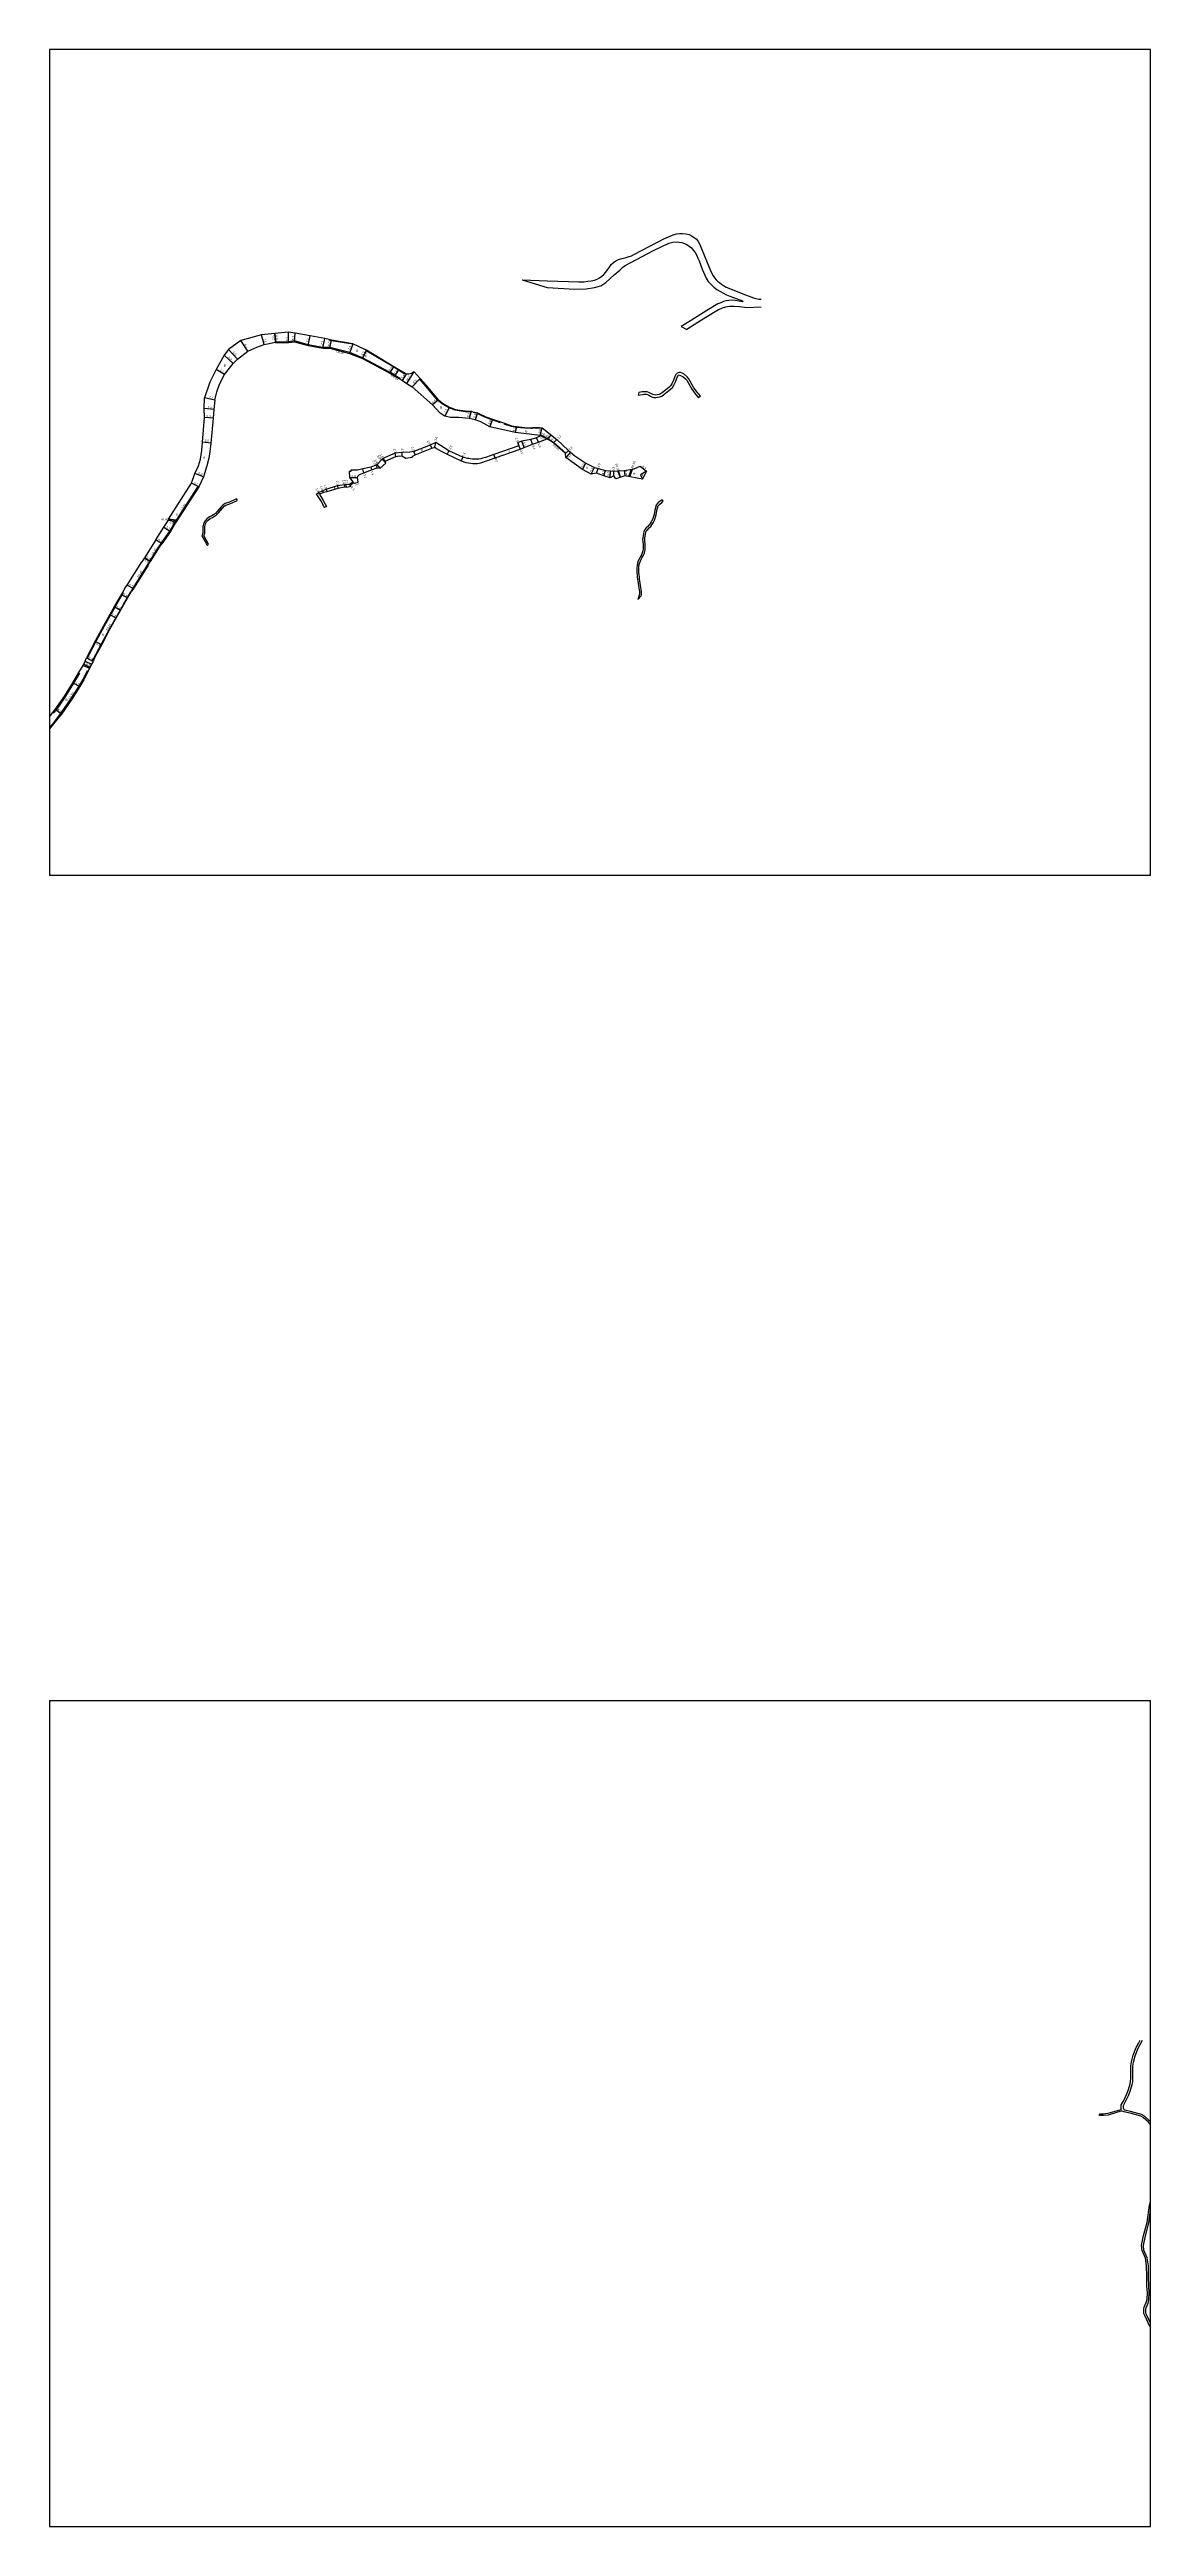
# Model space of a CAD drawing. Header units: metres. Extents: x 4000 to 8000, y -96000 to -93000.
# Drawn here: x 6400 to 7200, y -96000 to -94200 of the extents above; entities that cross this region are included whole.
import ezdxf

# ---------------------------------------------------------------- set-up
doc = ezdxf.new("R2010")
doc.units = ezdxf.units.M
doc.header["$LTSCALE"] = 2.5
for name, color, linetype in [('その他', 7, 'Continuous'), ('側溝・桝', 7, 'Continuous'), ('図郭', 7, 'Continuous'), ('幅員', 7, 'Continuous'), ('歩道・分離帯・安全施設', 7, 'Continuous'), ('舗装', 7, 'Continuous'), ('道路', 7, 'Continuous')]:
    doc.layers.add(name, color=color, linetype=linetype)
doc.styles.get("Standard").update_dxf_attribs({"font": ''})
doc.styles.get('Standard').set_extended_font_data('@MS PGothic')

msp = doc.modelspace()

# ---------------------------------------------------------------- linework, layer by layer
at = {"layer": 'その他'}
for points in [[(6617.8, -94516.2), (6620.3, -94514.1)], [(6618.5, -94516.9), (6617.8, -94516.2)], [(6618.6, -94516.9), (6617.9, -94516.1)], [(6620.9, -94514.8), (6618.5, -94516.9)], [(6619.3, -94516.2), (6618.7, -94515.4)], [(6620.1, -94515.5), (6619.4, -94514.8)], [(6620.8, -94514.9), (6620.2, -94514.2)], [(6620.9, -94514.8), (6620.3, -94514.1)]]:
    msp.add_lwpolyline(points, dxfattribs=at)
at = {"layer": '側溝・桝'}
for points in [[(6647.6, -94434.7), (6627.5, -94424), (6618.1, -94420.2), (6603.7, -94416.5), (6598.6, -94416.5), (6588, -94414.5), (6577.9, -94411.7), (6573.6, -94412.3), (6564.3, -94412.6)], [(6651.2, -94436.8), (6648.3, -94435)], [(6651.2, -94436.8), (6654.7, -94438.8)], [(6654.7, -94438.8), (6654.4, -94439.3)], [(6756.5, -94480.5), (6756.7, -94480.1), (6761.9, -94482.6)], [(6756.5, -94480.5), (6761.6, -94483)], [(6762.4, -94482.9), (6766.4, -94485.6), (6775.2, -94493.2)], [(6775.2, -94493.2), (6774.9, -94493.6)], [(6492.2, -94542.1), (6508.1, -94517.6)], [(6508.1, -94517.6), (6508.6, -94517.9)], [(6814.7, -94510.8), (6813, -94506.2)], [(6815, -94510.7), (6813.4, -94506.2)], [(6821, -94510.3), (6822.9, -94505)], [(6821.6, -94510.4), (6823.6, -94504.9)], [(6481.2, -94558.9), (6487.4, -94549.9), (6491.1, -94543.7), (6491.7, -94542.8)], [(6491.9, -94542), (6486.4, -94541.2)], [(6486.5, -94541.9), (6491.6, -94542.6)], [(6472.8, -94571.8), (6471, -94574.8)], [(6473.3, -94572.1), (6472.8, -94571.8), (6479.5, -94561.4), (6481.2, -94558.9)], [(6471, -94574.8), (6471, -94574.8), (6460.5, -94591.4), (6459, -94594)], [(6431.7, -94643.3), (6437.8, -94631.8), (6443.5, -94621.1), (6453.7, -94603.2), (6459, -94594)], [(6400, -94692.8), (6403.5, -94688.5), (6408.3, -94682.6), (6415.7, -94671.7), (6421.5, -94662.6), (6424.5, -94657.7), (6427.6, -94651.2)], [(6427.6, -94651.2), (6428.1, -94651.4)]]:
    msp.add_lwpolyline(points, dxfattribs=at)
for points in [[(6647.3, -94435.1), (6647.7, -94434.4), (6648.4, -94434.9), (6648.3, -94435), (6648, -94435.5)], [(6761.6, -94483), (6762, -94482.5), (6762.5, -94482.8), (6762.1, -94483.3)], [(6492.2, -94543.1), (6491.5, -94542.7), (6491.6, -94542.6), (6491.9, -94542), (6491.9, -94542), (6492.6, -94542.4)], [(6431.9, -94644.2), (6431.3, -94643.9), (6431.7, -94643.3), (6432.3, -94643.6)]]:
    msp.add_lwpolyline(points, close=True, dxfattribs=at)
at = {"layer": '図郭'}
for points in [[(6400, -94800), (7200, -94800), (7200, -94200), (6400, -94200)], [(6400, -96000), (7200, -96000), (7200, -95400), (6400, -95400)]]:
    msp.add_lwpolyline(points, close=True, dxfattribs=at)
at = {"layer": '幅員'}
for points in [[(6556, -94414.3), (6554, -94407.4)], [(6564.3, -94412.6), (6563.7, -94406.4)], [(6563.7, -94406.4), (6564.3, -94412.6), (6564.4, -94413.2)], [(6573.6, -94412.8), (6573.6, -94405.5)], [(6577.9, -94412.3), (6578.6, -94406)], [(6587.9, -94415), (6589.5, -94408.1)], [(6533.5, -94428.1), (6526.8, -94422)], [(6536.7, -94425), (6530.1, -94418.1)], [(6544.1, -94419.3), (6539, -94411.4)], [(6598.5, -94417.1), (6600, -94410.1)], [(6603.6, -94417), (6604.9, -94411.2)], [(6620.3, -94413.8), (6617.9, -94420.8)], [(6627.3, -94424.5), (6630.3, -94418.5)], [(6630.3, -94418.7), (6627.3, -94424.5)], [(6527.1, -94436.2), (6521, -94432.6)], [(6647.3, -94435.1), (6650.3, -94430.5)], [(6650.9, -94437.4), (6653.8, -94432.8)], [(6656.5, -94440.6), (6659.5, -94435.9)], [(6659.6, -94442.7), (6665, -94434.3)], [(6669.4, -94439), (6663.4, -94445.1)], [(6519.4, -94461.7), (6512.4, -94460.9)], [(6520.2, -94454.7), (6512.7, -94453)], [(6682.6, -94454.6), (6678.2, -94458.1)], [(6690.7, -94459.9), (6687.2, -94466.5)], [(6706.3, -94462.9), (6704.9, -94468.1)], [(6711, -94463.9), (6709.3, -94469)], [(6519, -94467.9), (6512.7, -94467.3)], [(6721.9, -94468.6), (6719.9, -94474.1)], [(6739.3, -94474), (6738.3, -94478.2)], [(6756.5, -94480.5), (6758, -94474.9)], [(6756.5, -94480.5), (6761.6, -94483)], [(6517.2, -94486), (6511.2, -94485.3)], [(6644.4, -94500.6), (6641.7, -94497.8)], [(6642.3, -94497.3), (6643.9, -94499.1)], [(6651.6, -94495.8), (6651.1, -94493.2)], [(6656.3, -94495.6), (6656.2, -94492.9)], [(6665.7, -94494.6), (6664.7, -94492.2)], [(6676.6, -94487.4), (6677.7, -94489.8)], [(6679.9, -94489), (6680.6, -94485.5)], [(6690.1, -94491.7), (6688.9, -94494)], [(6700.4, -94496.3), (6699.2, -94498.9)], [(6723.8, -94496.7), (6722.8, -94494.3)], [(6741, -94488), (6740.2, -94485.6)], [(6741, -94488), (6742, -94490.4)], [(6744.8, -94489.1), (6743.2, -94484.7)], [(6750.9, -94486.7), (6749.7, -94483.5)], [(6755.3, -94485.4), (6753.9, -94482.1)], [(6768.6, -94483.3), (6766.1, -94485.9)], [(6774.9, -94493.6), (6777.2, -94491.3)], [(6778.5, -94492.6), (6775.1, -94496.4)], [(6508.6, -94517.9), (6503.2, -94515)], [(6511.9, -94510.6), (6505.7, -94508)], [(6609.3, -94516.9), (6609.5, -94519)], [(6614.6, -94518.1), (6614.4, -94516.2)], [(6615.7, -94518.2), (6615.5, -94516.2)], [(6617.5, -94515.8), (6617.8, -94516.2), (6618.5, -94516.9), (6619.1, -94517.6)], [(6618, -94510.9), (6623.8, -94511)], [(6621.2, -94515.1), (6624.3, -94514.4)], [(6628.5, -94507.7), (6627.6, -94504.7)], [(6633.4, -94503.6), (6633.9, -94505.4)], [(6637, -94502.1), (6638, -94503.9)], [(6640.2, -94504.3), (6638, -94501.5)], [(6787.3, -94505.1), (6789.6, -94500.7)], [(6793.7, -94508.6), (6795.9, -94503.7)], [(6797.4, -94507.8), (6798.6, -94504.4)], [(6802.7, -94509.9), (6803.9, -94505.9)], [(6807.4, -94511.2), (6807.6, -94506.2)], [(6810.1, -94509.8), (6810.1, -94509.3), (6810.1, -94506.5)], [(6817.5, -94505.8), (6818, -94509.8)], [(6829.1, -94502.7), (6833.8, -94506.5)], [(6833.8, -94506.5), (6829.4, -94509.1)], [(6596.1, -94523.2), (6595.5, -94522)], [(6599.1, -94521.8), (6598.6, -94520.5)], [(6601, -94519.6), (6601.6, -94521.3)], [(6483, -94547.2), (6487.9, -94550.2)], [(6491.6, -94544), (6486.4, -94541.2)], [(6468.9, -94569.3), (6473.2, -94572)], [(6473.3, -94572.1), (6473.2, -94572), (6468.9, -94569.3)], [(6481.6, -94559.2), (6477.2, -94556.4)], [(6456.4, -94589.3), (6460.9, -94591.7)], [(6451.6, -94607.6), (6446.9, -94605)], [(6456.8, -94598.7), (6452.1, -94596)], [(6448.4, -94613.3), (6443.7, -94610.7)], [(6426.8, -94642.1), (6431.6, -94644.6)], [(6437.9, -94632.6), (6433.1, -94630.1)], [(6417, -94660.2), (6422, -94662.9)], [(6424.9, -94646.6), (6429.4, -94648.8)], [(6408.7, -94683), (6404.2, -94679.7)]]:
    msp.add_lwpolyline(points, dxfattribs=at)
at = {"layer": '歩道・分離帯・安全施設'}
for points in [[(6620.3, -94414.2), (6604.9, -94411.6), (6603.2, -94411.2)], [(6658.1, -94435.9), (6653.6, -94433.1), (6650.1, -94430.9), (6630.5, -94419.1)], [(6682.1, -94455), (6673.4, -94444.6), (6668.9, -94439.4)], [(6706.6, -94463.6), (6706.2, -94463.5), (6702, -94463.2), (6694.8, -94462), (6690.5, -94460.4), (6686, -94458), (6682.1, -94455)], [(6727.6, -94471.2), (6721.7, -94469.2), (6716.9, -94467.4), (6710.8, -94464.4), (6707.8, -94463.8)], [(6737.1, -94474.3), (6735.7, -94474), (6730.4, -94472.2)], [(6750.9, -94475.3), (6749.7, -94475.4), (6745.1, -94475.2), (6739.2, -94474.6), (6738.2, -94474.5)], [(6757.9, -94475.5), (6755.9, -94475.2), (6754.5, -94475.2), (6751.8, -94475.3)], [(6453.5, -94594.8), (6449.9, -94601), (6439.7, -94619), (6433.9, -94629.7), (6427.3, -94642.4)], [(6421.7, -94653.1), (6417.5, -94660.5), (6411.5, -94669.9), (6404.7, -94680), (6402.9, -94682.3)]]:
    msp.add_lwpolyline(points, dxfattribs=at)
at = {"layer": '舗装'}
for points in [[(6761.6, -94483), (6756.5, -94480.5)], [(6762.1, -94483.3), (6764.5, -94480)], [(6802.7, -94509.9), (6803.9, -94505.9)], [(6833.8, -94506.5), (6829.4, -94509.1), (6830.8, -94512.1)]]:
    msp.add_lwpolyline(points, dxfattribs=at)
at = {"layer": '道路'}
for points in [[(6743.4, -94367.4), (6761.9, -94368), (6784.7, -94368.8), (6788.4, -94368.7), (6791.1, -94368.4), (6793.5, -94368), (6796.1, -94367.5), (6797.9, -94366.9), (6799.7, -94365.9), (6801.3, -94364.8), (6802.8, -94363.4), (6804.2, -94361.7), (6805.5, -94360.1), (6806.8, -94358.1), (6808.2, -94356.2), (6809.8, -94354.8), (6811.5, -94353.5), (6813.5, -94352.7), (6815.8, -94351.9), (6818.3, -94351.4), (6820.5, -94350.7), (6822.8, -94349.8), (6825, -94348.8), (6846.5, -94337.5), (6853.1, -94334.6), (6855.5, -94333.9), (6858, -94333.6), (6860, -94333.6), (6862.3, -94333.9), (6864.7, -94334.5), (6866.6, -94335.3), (6868.4, -94336.5), (6870.1, -94337.8), (6871.3, -94339.6), (6872.6, -94341.8), (6873.6, -94344), (6877.8, -94354.8), (6881.1, -94362.3), (6882.2, -94364.4), (6883.3, -94366), (6884.3, -94367.3), (6885.4, -94368.3), (6886.9, -94369.4), (6888.4, -94370.5), (6889.8, -94371.4), (6891.8, -94372.6), (6905.8, -94378.3), (6911.5, -94380.4), (6913.2, -94380.9), (6915.3, -94381.3), (6917.1, -94381.5)], [(6761.6, -94372.9), (6781.8, -94374.1), (6790, -94374), (6795.9, -94373), (6800.5, -94371.6), (6804.2, -94369.4), (6810.4, -94363.8), (6814.3, -94360.3), (6816.5, -94358.2), (6818.2, -94357), (6838.9, -94346.1), (6850, -94340.8), (6853, -94339.9), (6855.5, -94339.8), (6857.4, -94339.9), (6859.5, -94340.3), (6861.3, -94341), (6863.2, -94341.8), (6864.8, -94342.8), (6866.4, -94344.1), (6867.8, -94345.8), (6869.2, -94347.6), (6870.3, -94349.7), (6871.1, -94351.5), (6872.1, -94353.6), (6874.3, -94359.7), (6877.2, -94366.2), (6878.7, -94368.6), (6880.7, -94370.8), (6882.8, -94372.6), (6885, -94374.4), (6887.5, -94375.9), (6889.2, -94376.9), (6891.9, -94378.2), (6894.3, -94379.2), (6903.5, -94382.5), (6903.8, -94383.3), (6898.2, -94382.4), (6896, -94382.2), (6893.7, -94382.3), (6891.7, -94382.6), (6889.7, -94383.2), (6887.7, -94384.1), (6885.7, -94384.9), (6877.7, -94389.6), (6865.8, -94397.1), (6859.1, -94401.3)], [(6743.4, -94367.4), (6761.6, -94372.9)], [(6917.1, -94387.1), (6906.7, -94387.7), (6901.3, -94387), (6897.5, -94386.7), (6894, -94386.7), (6891.3, -94387.2), (6888.8, -94387.9), (6886.1, -94389.2), (6883.7, -94390.7), (6873.7, -94396.6), (6863.1, -94403.5)], [(6669.4, -94439), (6665, -94434.3), (6663.1, -94435.4), (6661, -94436), (6659.5, -94435.9), (6658.3, -94435.5), (6653.8, -94432.8), (6650.3, -94430.5), (6630.3, -94418.5), (6630.3, -94418.7), (6629, -94418.1), (6620.3, -94413.8), (6604.9, -94411.2), (6603.3, -94410.8), (6600, -94410.1), (6589.5, -94408.1), (6578.6, -94406), (6573.6, -94405.5), (6563.7, -94406.4), (6554, -94407.4), (6539, -94411.4), (6530.1, -94418.1), (6526.8, -94422), (6521, -94432.6), (6516.4, -94441.7), (6512.7, -94453)], [(6859.1, -94401.3), (6863.1, -94403.5)], [(6533.5, -94428.1), (6536.7, -94425), (6544.1, -94419.3), (6550.7, -94416.2), (6556, -94414.3), (6564.3, -94412.6), (6564.4, -94413.2), (6573.6, -94412.8), (6577.9, -94412.3), (6587.9, -94415), (6598.5, -94417.1), (6603.6, -94417), (6617.9, -94420.8), (6627.3, -94424.5), (6647.3, -94435.1)], [(6520.2, -94454.7), (6521.5, -94448.8), (6523.4, -94443.1), (6527.1, -94436.2), (6533.5, -94428.1)], [(6647.3, -94435.1), (6647.8, -94435.5), (6650.9, -94437.4)], [(6650.9, -94437.4), (6654.4, -94439.3), (6656.5, -94440.6), (6659.6, -94442.7), (6663.4, -94445.1), (6678.2, -94458.1)], [(6682.6, -94454.6), (6673.9, -94444.2), (6669.4, -94439)], [(6827.7, -94451.2), (6830.9, -94450.6), (6831.9, -94450.5), (6833.1, -94450.5), (6833.9, -94450.5), (6834.7, -94450.8), (6835.6, -94451.2), (6836.6, -94451.9), (6837.7, -94452.5), (6839.1, -94452.8), (6840.5, -94452.9), (6841.9, -94452.7), (6843.4, -94452.4), (6844.9, -94451.8), (6846.4, -94450.8), (6851.2, -94446.9), (6852.7, -94445.5), (6853.7, -94443.8), (6855.1, -94440.9), (6856.1, -94438.2), (6856.7, -94437.2), (6857.1, -94436.6), (6857.5, -94436.5), (6858, -94436.6), (6859, -94437), (6860.1, -94437.5), (6862.1, -94439.2), (6863.2, -94440.3), (6866.7, -94446.8), (6869.1, -94450.2), (6871.6, -94453)], [(6873, -94451.8), (6870.5, -94449), (6868.2, -94445.8), (6864.6, -94439.2), (6863.3, -94437.9), (6861.1, -94436), (6859.8, -94435.3), (6858.4, -94434.8), (6857.3, -94434.7), (6856.1, -94435.1), (6855.2, -94436.1), (6854.5, -94437.5), (6853.4, -94440.2), (6852.1, -94443), (6851.3, -94444.3), (6850, -94445.6), (6845.3, -94449.3), (6844, -94450.2), (6842.9, -94450.7), (6841.6, -94450.9), (6840.4, -94451.1), (6839.3, -94451), (6838.3, -94450.8), (6837.5, -94450.3), (6836.5, -94449.6), (6835.4, -94449.2), (6834.3, -94448.7), (6833.1, -94448.7), (6831.8, -94448.7), (6830.7, -94448.8), (6828.1, -94449.3)], [(6520.2, -94454.7), (6519.4, -94461.7), (6519, -94467.9), (6517.2, -94486), (6516.5, -94492.4), (6515.7, -94497), (6514.4, -94502.6), (6511.9, -94510.6), (6508.6, -94517.9)], [(6512.7, -94467.3), (6512.4, -94460.9), (6512.7, -94453)], [(6756.5, -94480.5), (6738.3, -94478.2), (6719.9, -94474.1), (6713.4, -94470.6), (6709.3, -94469), (6704.9, -94468.1), (6697.1, -94467.5), (6691.4, -94467.5), (6687.2, -94466.5), (6683.9, -94464.3), (6678.2, -94458.1)], [(6682.6, -94454.6), (6686.3, -94457.4), (6690.7, -94459.9), (6694.9, -94461.5), (6702, -94462.6), (6706.3, -94462.9), (6706.8, -94463), (6707.9, -94463.2), (6711, -94463.9), (6717.1, -94466.9), (6721.9, -94468.6), (6727.8, -94470.6), (6730.6, -94471.6), (6735.8, -94473.4), (6737.2, -94473.7), (6738.3, -94473.9), (6739.3, -94474), (6745.2, -94474.6), (6749.7, -94474.8), (6750.9, -94474.7), (6751.8, -94474.7), (6754.5, -94474.6), (6755.9, -94474.6), (6758, -94474.9), (6768.6, -94483.3), (6777.2, -94491.3), (6778.5, -94492.6), (6781.7, -94495.3), (6789.6, -94500.7), (6795.9, -94503.7), (6798.6, -94504.4), (6803.9, -94505.9), (6807.6, -94506.2), (6810.1, -94506.5), (6817.5, -94505.8), (6824.8, -94504.7), (6829.1, -94502.7)], [(6828.1, -94449.3), (6827.7, -94451.2)], [(6873, -94451.8), (6871.6, -94453)], [(6486.5, -94541.9), (6486.4, -94541.2), (6503.2, -94515), (6505.7, -94508), (6508.3, -94502.5), (6509.6, -94497.6), (6510.6, -94491.5), (6511.2, -94485.3), (6512.7, -94467.3)], [(6756.5, -94480.5), (6755.9, -94481.1), (6753.9, -94482.1), (6749.7, -94483.5), (6743.2, -94484.7), (6740.2, -94485.6), (6741, -94488)], [(6741, -94488), (6722.8, -94494.3), (6716.7, -94496.5), (6714.7, -94497), (6713.3, -94497.4), (6712, -94497.6), (6710.6, -94497.7), (6709.4, -94497.8), (6708.1, -94497.7), (6707, -94497.7), (6705.7, -94497.5), (6704.7, -94497.3), (6703.8, -94497.1), (6700.4, -94496.3), (6690.1, -94491.7), (6680.6, -94485.5), (6676.6, -94487.4), (6664.7, -94492.2), (6661.8, -94492.7), (6656.2, -94492.9), (6651.1, -94493.2), (6642.3, -94497.3), (6641.7, -94497.8), (6638, -94501.5), (6637, -94502.1), (6633.4, -94503.6), (6627.6, -94504.7), (6623.7, -94505.7), (6619, -94505.7), (6619, -94506.6), (6617.7, -94506.6), (6618, -94510.9), (6620.3, -94514.1)], [(6621.2, -94515.1), (6624.3, -94514.4), (6623.8, -94511), (6624.1, -94510), (6624.9, -94509.1), (6625.9, -94508.5), (6628.5, -94507.7), (6633.9, -94505.4), (6638, -94503.9), (6640.2, -94504.3), (6644.4, -94500.6), (6643.9, -94499.1), (6651.6, -94495.8), (6654.1, -94495.3), (6656.3, -94495.6), (6657.8, -94496.2), (6658.8, -94496.9), (6663.4, -94496.3)], [(6663.4, -94496.3), (6664.1, -94495.5), (6665.7, -94494.6), (6677.7, -94489.8), (6679.4, -94489.1), (6679.9, -94489), (6681.1, -94489.9), (6684.6, -94491.8), (6688.9, -94494), (6699.2, -94498.9), (6702.5, -94500.1), (6704.4, -94500.4), (6706.1, -94500.7), (6707.7, -94500.8), (6709.3, -94500.8), (6710.9, -94500.8), (6712.2, -94500.6), (6713.3, -94500.4), (6723.8, -94496.7), (6742, -94490.4), (6744.8, -94489.1), (6750.9, -94486.7), (6755.3, -94485.4), (6761.6, -94483)], [(6810.1, -94509.8), (6807.4, -94511.2), (6802.7, -94509.9), (6797.4, -94507.8), (6793.7, -94508.6), (6787.3, -94505.1), (6775.1, -94496.4), (6774.9, -94493.6), (6766.1, -94485.9), (6761.6, -94483)], [(6508.6, -94517.9), (6491.6, -94544), (6487.9, -94550.2), (6481.6, -94559.2)], [(6594.1, -94522.8), (6595.5, -94522), (6598.6, -94520.5), (6601, -94519.6), (6609.3, -94516.9), (6614.4, -94516.2), (6615.5, -94516.2), (6617.5, -94515.8), (6617.8, -94516.2), (6620.3, -94514.1)], [(6620.9, -94514.8), (6618.5, -94516.9), (6619.1, -94517.6), (6615.7, -94518.2), (6614.6, -94518.1), (6609.5, -94519), (6601.6, -94521.3), (6599.1, -94521.8), (6596.1, -94523.2)], [(6620.9, -94514.8), (6621.2, -94515.1)], [(6833.8, -94506.5), (6830.8, -94512.1), (6818, -94509.8), (6811.5, -94511.9), (6810.1, -94509.8)], [(6829.1, -94502.7), (6833.8, -94506.5)], [(6536.4, -94527.3), (6535.8, -94526.5), (6530.7, -94529), (6527.6, -94529.9), (6526.1, -94530.9), (6524.7, -94532.4), (6521.8, -94535.7), (6520.5, -94537.1), (6519.2, -94538.1), (6517.9, -94538.8), (6516.2, -94539.6), (6514.3, -94541.1), (6513.1, -94542.5), (6512.1, -94544.1), (6511.5, -94546.6), (6511.5, -94551.4), (6510.7, -94553.3), (6514, -94559.2), (6513.9, -94559.4)], [(6514.8, -94560.3), (6515.6, -94559.4), (6512.1, -94553.2), (6512.8, -94551.7), (6512.8, -94546.7), (6513.3, -94544.6), (6514.1, -94543.3), (6515.2, -94542), (6516.8, -94540.8), (6518.4, -94540), (6519.9, -94539.2), (6521.3, -94538.1), (6522.8, -94536.6), (6525.6, -94533.3), (6527, -94531.9), (6528.2, -94531.1), (6531.1, -94530.2), (6535.4, -94528.1)], [(6535.4, -94528.1), (6535.8, -94528.3)], [(6536.4, -94527.3), (6535.8, -94528.3)], [(6598.7, -94531.3), (6598.9, -94531.1), (6597.6, -94528.4), (6594.8, -94524), (6594.1, -94522.8)], [(6596.1, -94523.2), (6598.9, -94527.8), (6601.2, -94532), (6599.8, -94532.9)], [(6598.7, -94531.3), (6599.8, -94532.9)], [(6845.1, -94527.2), (6843.8, -94528.1), (6842.3, -94529.2), (6840.9, -94531), (6839.9, -94534.8), (6839.3, -94537.8), (6838.1, -94541.5), (6837.3, -94543.1), (6836.5, -94544.5), (6835.7, -94545.5), (6834.7, -94546.6), (6833.6, -94547.6), (6832.5, -94548.8), (6831.9, -94550.3), (6831.5, -94551.8), (6831.3, -94553.3), (6831.1, -94554.8), (6831, -94556.1), (6831.1, -94557.7), (6831.3, -94559.4), (6831.4, -94561.2), (6831.4, -94562.9), (6831.2, -94564.4), (6830.7, -94565.8), (6830.1, -94567.2), (6829.2, -94568.8), (6827.8, -94571.6), (6827.2, -94573.2), (6826.9, -94574.9), (6826.7, -94576.5), (6826.7, -94578.3), (6826.8, -94580.1), (6827, -94581.8), (6827.1, -94583.4), (6827.3, -94584.9), (6827.5, -94586.4), (6827.7, -94588.1), (6828, -94589.8), (6828.5, -94592.7), (6828.7, -94593.8), (6828.7, -94594.8), (6828.6, -94595.9), (6828.3, -94597.2), (6827.6, -94599.6)], [(6829.9, -94597), (6830.1, -94596.1), (6830.2, -94594.9), (6830.2, -94593.6), (6830, -94592.5), (6829.5, -94589.5), (6829.2, -94587.8), (6828.9, -94586.2), (6828.8, -94584.8), (6828.6, -94583.2), (6828.5, -94581.7), (6828.3, -94580), (6828.2, -94578.3), (6828.2, -94576.6), (6828.3, -94575.1), (6828.7, -94573.6), (6829.2, -94572.2), (6830.5, -94569.5), (6831.4, -94567.9), (6832.1, -94566.4), (6832.6, -94564.8), (6832.9, -94563), (6832.9, -94561.1), (6832.8, -94559.3), (6832.6, -94557.6), (6832.5, -94556.1), (6832.6, -94554.9), (6832.8, -94553.6), (6833, -94552.1), (6833.4, -94550.7), (6833.8, -94549.6), (6834.7, -94548.7), (6835.7, -94547.6), (6836.9, -94546.5), (6837.7, -94545.3), (6838.7, -94543.9), (6839.5, -94542.1), (6840.7, -94538.1), (6841.3, -94535.1), (6842.3, -94531.7), (6843.4, -94530.3), (6844.9, -94529.1), (6845.8, -94527.9)], [(6845.1, -94527.2), (6845.8, -94527.9)], [(6477.2, -94556.4), (6483, -94547.2), (6486.5, -94541.9)], [(6477.2, -94556.4), (6475.6, -94558.9), (6468.9, -94569.3), (6467, -94572.2)], [(6473.3, -94572.1), (6480, -94561.7), (6481.6, -94559.2)], [(6513.9, -94559.4), (6514.8, -94560.3)], [(6454.7, -94591.5), (6456.4, -94589.3), (6467, -94572.2)], [(6471.4, -94575.1), (6460.9, -94591.7), (6459.4, -94594.2)], [(6471.4, -94575.1), (6473.2, -94572), (6473.3, -94572.1)], [(6454.7, -94591.5), (6453, -94594.5), (6449.4, -94600.7), (6439.2, -94618.7), (6433.4, -94629.5), (6426.8, -94642.1)], [(6432.1, -94643.6), (6433.5, -94640.9), (6438.2, -94632), (6443.9, -94621.3), (6454, -94603.4), (6459.4, -94594.2)], [(6827.6, -94599.6), (6829.9, -94597)], [(6400, -94685), (6402.4, -94681.9), (6404.2, -94679.7), (6411, -94669.6), (6417, -94660.2), (6421.2, -94652.8), (6424.4, -94647.6), (6425.9, -94644.4), (6426.8, -94642.1)], [(6432.1, -94643.6), (6432.3, -94643.6), (6431.9, -94644.2), (6431.8, -94644.2)], [(6431.6, -94644.6), (6430.5, -94646.6), (6429, -94649.8), (6428.1, -94651.4), (6424.9, -94658), (6422, -94662.9), (6416.2, -94672), (6408.7, -94683), (6403.9, -94688.8), (6400, -94693.6)], [(6425.9, -94644.4), (6424.4, -94647.6)], [(6429, -94649.8), (6430.5, -94646.6)], [(6431.6, -94644.6), (6431.8, -94644.2)], [(7178.7, -95697.2), (7178.8, -95696.2), (7178.8, -95693.7), (7180.3, -95690.9), (7182.9, -95685.7), (7184.1, -95682.5), (7185.3, -95678.4), (7185.6, -95676.7), (7185.8, -95674.3), (7185.8, -95674.1), (7185.8, -95670.6), (7185.7, -95667.4), (7185.8, -95665.2), (7186.2, -95662.4), (7187.5, -95657.4), (7189.7, -95651.9), (7191.2, -95649), (7192.5, -95646.7)], [(7200, -95705.9), (7199.4, -95705.2), (7195.6, -95701.9), (7193.5, -95700.6), (7185.6, -95698.5), (7183.2, -95697.9), (7181.3, -95697.4), (7181.1, -95697.4), (7180.9, -95697.3), (7180.3, -95696), (7180.3, -95694.1), (7181.6, -95691.6), (7184.3, -95686.3), (7185.5, -95683), (7186.8, -95678.8), (7187.1, -95676.9), (7187.3, -95674.5), (7187.3, -95674.2), (7187.3, -95670.5), (7187.2, -95667.5), (7187.3, -95665.4), (7187.7, -95662.7), (7188.9, -95657.9), (7191, -95652.5), (7192.5, -95649.8), (7194.2, -95646.7)], [(7178.7, -95697.2), (7175.7, -95698), (7169.1, -95700), (7165.7, -95700.3), (7163, -95700.3)], [(7200, -95707.9), (7198.5, -95706.1), (7194.8, -95702.9), (7193, -95701.9), (7185.3, -95699.7), (7182.9, -95699.2), (7181, -95698.7), (7180.8, -95698.6), (7180.6, -95698.6), (7179.5, -95698.3), (7178.8, -95698.2), (7176, -95699), (7169.3, -95701), (7165.8, -95701.3), (7163, -95701.3)], [(7163, -95701.3), (7163, -95700.3)], [(7200, -95855.2), (7199.6, -95854.7), (7195.8, -95846.6), (7195.3, -95845.2), (7195.2, -95843.7), (7195.3, -95842.2), (7195.5, -95840.7), (7197, -95837.2), (7197.5, -95834.9), (7197.8, -95830.2), (7197.4, -95825.4), (7197.3, -95818.4), (7197.2, -95810.7), (7196.4, -95805.1), (7193.9, -95799.4), (7193.6, -95795.8), (7195, -95788.5), (7197.5, -95779.2), (7199.2, -95766.6), (7200, -95764.2)], [(7200, -95852.3), (7197.1, -95846), (7196.7, -95845), (7196.6, -95843.7), (7196.7, -95842.4), (7196.9, -95841.1), (7198.3, -95837.7), (7198.8, -95835.1), (7199.1, -95830.2), (7198.7, -95825.4), (7198.6, -95818.4), (7198.5, -95810.6), (7197.7, -95804.7), (7195.2, -95799.1), (7194.9, -95795.9), (7196.3, -95788.8), (7198.8, -95779.4), (7200, -95770.2)]]:
    msp.add_lwpolyline(points, dxfattribs=at)
msp.add_lwpolyline([(6424.4, -94647.6), (6425.9, -94644.4), (6430.5, -94646.6), (6429, -94649.8)], close=True, dxfattribs=at)

# ---------------------------------------------------------------- texts
at = {"layer": '側溝・桝'}
for s, rotation, p in [('L0.55', 345.363, (6608.2, -94420)), ('F0.60', 329.9958, (6648, -94437.6)), ('F0.45', 334.2441, (6757.3, -94479.9)), ('F0.45', 319.0378, (6765.4, -94487.7)), ('F0.60', 70.6176, (6824.1, -94504.6)), ('F0.35', 289.8994, (6810.9, -94501.3)), ('L0.55', 57.0302, (6496.4, -94535.2)), ('L0.55', 57.0893, (6475.1, -94567.7)), ('F0.45', 57.7768, (6464.9, -94584.1)), ('F0.45', 60.4653, (6442.3, -94622.6)), ('L0.55', 55.7374, (6414.9, -94672.3))]:
    msp.add_text(s, height=1.6, rotation=rotation, dxfattribs=at).set_placement(p)
msp.add_text('F0.60', height=1.6, dxfattribs=at).set_placement((6480.7, -94542.2))
at = {"layer": '幅員'}
for s, rotation, p in [('7.1', 285.8822, (6555.3, -94410.2)), ('6.2', 275.2839, (6562, -94408)), ('6.8', 275.2839, (6564.3, -94407.9)), ('7.3', 270.5809, (6571.7, -94408.6)), ('6.3', 83.2296, (6577.7, -94411.2)), ('9.0', 318.0038, (6529.5, -94424.2)), ('9.5', 313.2726, (6532.9, -94420.4)), ('9.4', 302.8143, (6541.3, -94414.5)), ('7.2', 77.0713, (6588, -94413.1)), ('7.2', 78.4288, (6598.7, -94414.9)), ('6.0', 77.3111, (6603.7, -94415.5)), ('7.4', 70.7195, (6618.2, -94418.5)), ('6.5', 63.0573, (6627.7, -94422.5)), ('6.7', 63.0605, (6629.9, -94423.5)), ('7.1', 329.6895, (6523.4, -94433.6)), ('5.5', 56.8904, (6647.6, -94433.9)), ('5.4', 58.2615, (6651.3, -94436.3)), ('5.6', 56.8101, (6656.8, -94439.4)), ('10.0', 57.3341, (6660.1, -94441.3)), ('8.5', 45.6673, (6664.9, -94443.1)), ('7.0', 353.602, (6514.7, -94460.8)), ('7.7', 346.7092, (6515.7, -94453.2)), ('5.6', 38.3567, (6678.6, -94457.4)), ('7.5', 62.4304, (6688, -94464.4)), ('6.3', 354.9917, (6513.9, -94467.2)), ('3.6', 79.4547, (6681.3, -94484.5)), ('5.4', 74.6284, (6704.7, -94467.2)), ('5.4', 70.9443, (6709.3, -94468)), ('5.8', 69.8312, (6720.1, -94472.7)), ('4.3', 77.2501, (6738, -94477.7)), ('5.8', 75.5199, (6756.5, -94479)), ('5.7', 334.2463, (6756.4, -94482.4)), ('3.7', 46.8648, (6770, -94483.4)), ('6.0', 353.954, (6512.7, -94484.9)), ('2.0', 299.9759, (6634.3, -94499.4)), ('3.6', 306.437, (6635.8, -94498.5)), ('3.90', 313.0465, (6637.7, -94495.7)), ('2.4', 313.6552, (6639.5, -94494.7)), ('2.7', 279.9785, (6650, -94490.3)), ('2.7', 270.8275, (6655.4, -94489.9)), ('2.6', 293.7253, (6662.6, -94489.1)), ('2.6', 294.8874, (6674.2, -94484.4)), ('2.6', 61.9171, (6691.4, -94490.9)), ('2.8', 65.7965, (6701.1, -94496.2)), ('2.6', 291.2163, (6723.4, -94497.2)), ('2.5', 290.5328, (6738.2, -94482.4)), ('2.6', 290.5287, (6741.8, -94491.4)), ('4.7', 290.5361, (6743.9, -94485.5)), ('3.4', 290.9347, (6750.5, -94487.8)), ('3.6', 293.4599, (6754.7, -94486.6)), ('5.1', 47.6863, (6777.4, -94496.6)), ('3.2', 45.1463, (6778, -94491.6)), ('6.1', 332.1999, (6504.7, -94515.6)), ('6.8', 337.3004, (6507.9, -94508.5)), ('1.4', 293.8918, (6596.5, -94517.4)), ('1.8', 290.6629, (6599.2, -94516.5)), ('2.1', 276.7341, (6608.3, -94513.5)), ('1.9', 274.6733, (6613, -94512.8)), ('2.0', 274.6733, (6615, -94512.7)), ('2.4', 309.9765, (6618.7, -94518.2)), ('5.8', 359.1918, (6619.5, -94510.7)), ('3.2', 14.3459, (6621.9, -94516.9)), ('3.2', 286.485, (6628, -94508.9)), ('1.9', 283.0354, (6633.5, -94506.5)), ('5.0', 61.9282, (6787.5, -94504)), ('5.4', 65.2846, (6794, -94507.1)), ('3.6', 69.4505, (6799.3, -94503.9)), ('4.1', 73.6973, (6802.7, -94509.1)), ('5.0', 87.0395, (6807.1, -94509.9)), ('3.3', 90.1962, (6810.6, -94506.3)), ('4.05', 276.9636, (6817.7, -94505.9)), ('6.1', 321.3569, (6830.6, -94503.4)), ('1.3', 296.0526, (6593.3, -94519.1)), ('5.7', 329.0239, (6484.5, -94547.8)), ('5.9', 332.0972, (6487.1, -94543.9)), ('5.1', 327.0893, (6468.8, -94571.4)), ('5.2', 327.092, (6470, -94569.6)), ('5.2', 327.3919, (6478.5, -94556.9)), ('5.1', 332.7275, (6457.5, -94589.7)), ('5.4', 330.4631, (6448.3, -94605.5)), ('5.4', 329.8787, (6453.3, -94596.4)), ('5.4', 330.4723, (6445, -94611.1)), ('5.4', 332.3957, (6428.2, -94642.5)), ('5.4', 332.3957, (6433.6, -94632.4)), ('5.7', 331.2301, (6418.4, -94660.7)), ('5.1', 334.1819, (6426.3, -94646.9)), ('5.6', 323.8914, (6405.6, -94680.3))]:
    msp.add_text(s, height=1.6, rotation=rotation, dxfattribs=at).set_placement(p)
at = {"layer": '舗装'}
for s, p in [('B', (6622.7, -94419.7)), ('B', (6526.7, -94430.4)), ('B', (6683.9, -94460.9)), ('B', (6745.8, -94478.2)), ('B', (6511.5, -94497.4)), ('K', (6670, -94491.9)), ('K', (6733.1, -94492.7)), ('K', (6764.8, -94484.1)), ('K', (6606.6, -94519.4)), ('K', (6790.1, -94504.7)), ('B', (6824, -94509)), ('K', (6830.3, -94510.2)), ('B', (6491.6, -94538.5)), ('B', (6438, -94626)), ('B', (6411.6, -94673.4)), ('G', (7196.6, -95807.8))]:
    msp.add_text(s, height=1.6, dxfattribs=at).set_placement(p)

doc.saveas('drawing.dxf')
